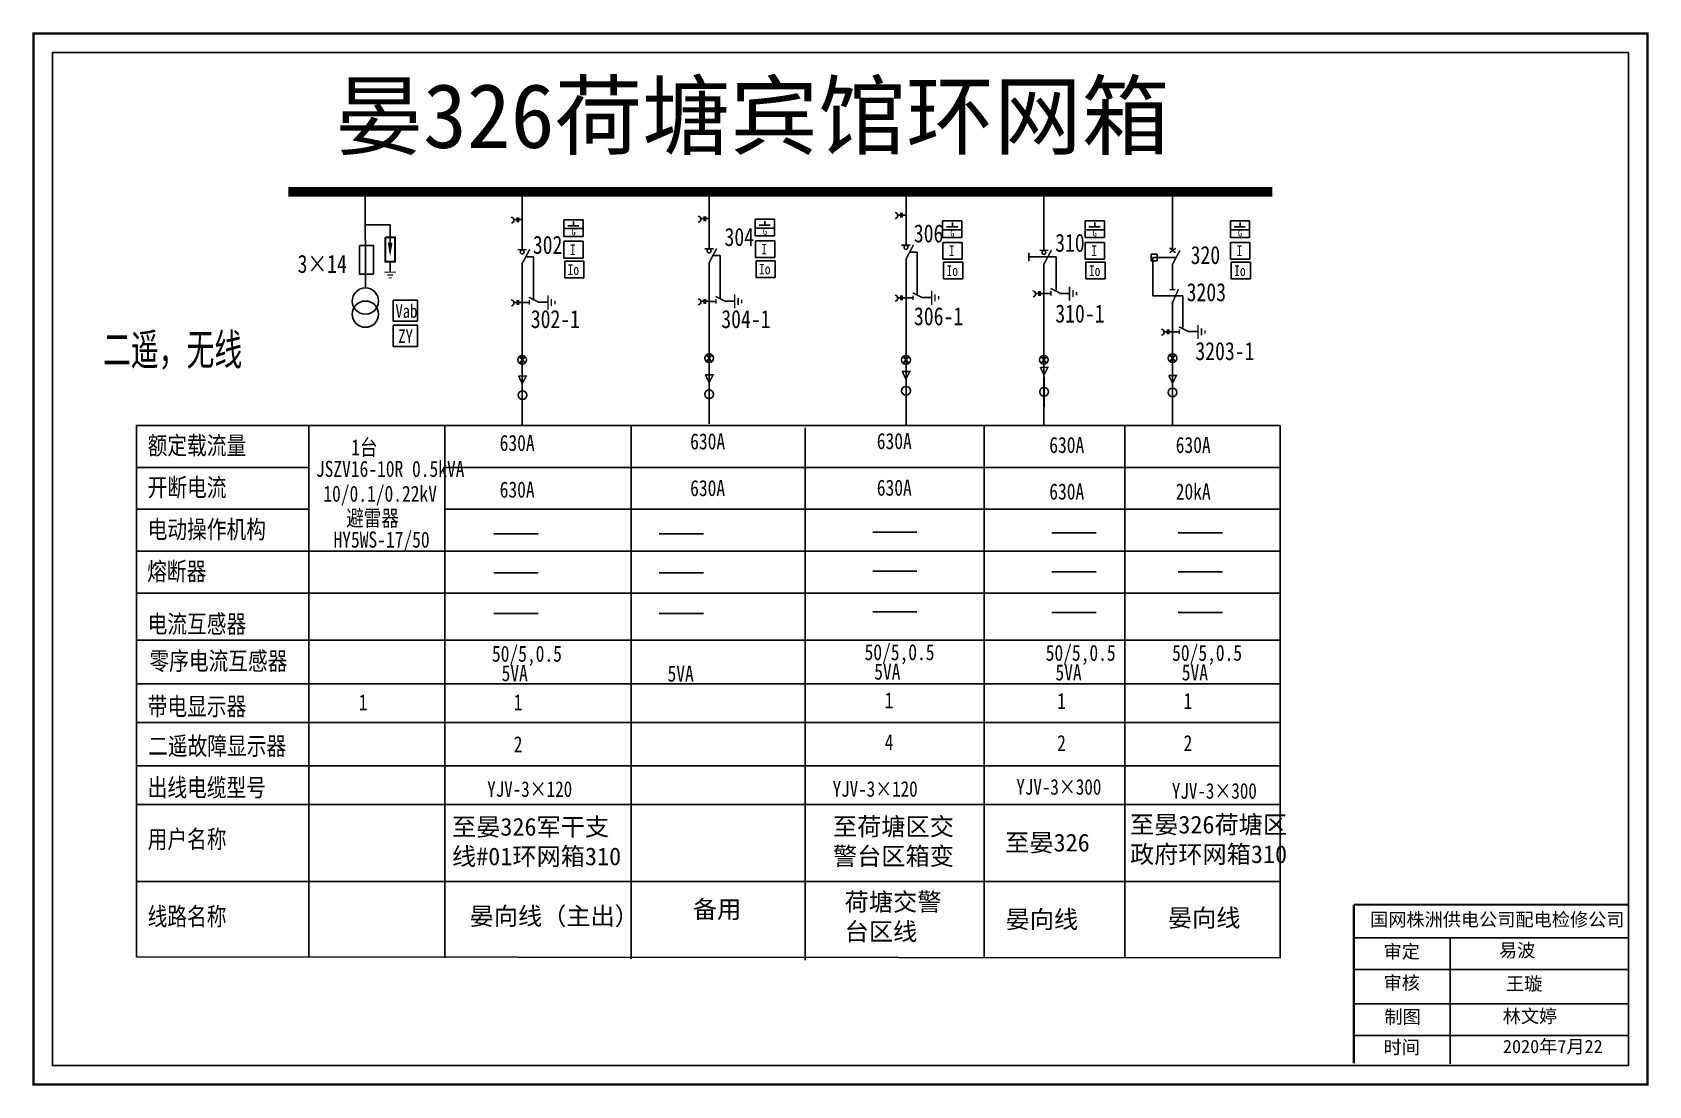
# Model space of a CAD drawing. Extents: x 90 to 673, y -361 to -21.
# Drawn here: x 105.2 to 230.9, y -103.1 to -21.2 of the extents above; entities that cross this region are included whole.
import ezdxf

# ---------------------------------------------------------------- set-up
doc = ezdxf.new("R2010")
doc.units = 0
doc.header["$LTSCALE"] = 0.774411
doc.linetypes.add('ACAD_ISO02W100', pattern=[15, 12, -3])
doc.linetypes.add('CENTER', pattern=[50.8, 31.75, -6.35, 6.35, -6.35])
doc.layers.get('0').update_dxf_attribs({"linetype": 'CONTINUOUS'})
for name, color, linetype in [('10KV线路', 7, 'CONTINUOUS'), ('2', 7, 'CONTINUOUS'), ('3', 7, 'CONTINUOUS'), ('4', 6, 'CONTINUOUS'), ('F11', 7, 'CONTINUOUS'), ('图框', 7, 'CONTINUOUS')]:
    doc.layers.add(name, color=color, linetype=linetype)
doc.styles.add('_宋体', font='', dxfattribs={"width": 0.8})
doc.styles.add('hztxt_txtstyle_0.00_0_0', font='simkai.ttf')
doc.styles.add('hztxt_txtstyle_2.70_0_0', font='simkai.ttf', dxfattribs={"height": 2.7})
doc.styles.add('字体', font='', dxfattribs={"height": 2.5})
doc.styles.add('宋体', font='', dxfattribs={"width": 0.65})
doc.styles.add('黑', font='simhei.ttf', dxfattribs={"width": 0.8})
doc.styles.get('_宋体').set_extended_font_data('SimSun')
doc.styles.get('字体').set_extended_font_data('KaiTi_GB2312')
doc.styles.get('宋体').set_extended_font_data('SimSun')

msp = doc.modelspace()

# ---------------------------------------------------------------- texts
at = {"color": 0, "style": '_宋体', "width": 0.8}
for s, height, p in [('G', 0.515, (161.99, -36.96)), ('G', 0.515, (147.11, -37)), ('I', 0.824, (161.87, -38.49)), ('G', 0.515, (176.56, -37.08)), ('G', 0.515, (187.63, -37.08)), ('G', 0.515, (198.93, -37.08)), ('I', 0.824, (146.99, -38.53)), ('I', 0.824, (176.45, -38.61)), ('I', 0.824, (187.52, -38.61)), ('I', 0.824, (198.82, -38.61)), ('Io', 0.824, (146.81, -40.08)), ('Io', 0.824, (161.69, -40.04)), ('Io', 0.824, (176.27, -40.16)), ('Io', 0.824, (187.34, -40.16)), ('Io', 0.824, (198.63, -40.16)), ('Vab', 1.041, (133.43, -43.41)), ('ZY', 1.041, (133.65, -45.36)), ('1台 ', 1.249, (129.99, -54.11)), ('JSZV16-10R 0.5kVA', 1.2487, (127.24, -55.78)), ('10/0.1/0.22kV', 1.2487, (127.82, -57.71)), ('避雷器', 1.249, (129.6, -59.61)), ('HY5WS-17/50', 1.2487, (128.61, -61.28))]:
    msp.add_text(s, height=height, dxfattribs=at).set_placement(p)
at = {"insert": (128.74, -25.2), "char_height": 5.0084, "width": 147.894, "attachment_point": 1, "style": 'hztxt_txtstyle_2.70_0_0'}
msp.add_mtext('晏326荷塘宾馆环网箱', dxfattribs=at)
at = {"linetype": 'Continuous', "attachment_point": 1}
for s, insert, char_height, width, style in [('{\\fSimSun|b0|i0|c134|p2;至晏326军干支线#01环网箱310}', (137.82, -82.29), 1.3789, 13.7957, 'hztxt_txtstyle_0.00_0_0'), ('{\\fSimSun|b0|i0|c134|p2;至荷塘区交警台区箱变}', (167.44, -82.27), 1.3789, 10.4273, 'hztxt_txtstyle_0.00_0_0'), ('{\\fSimSun|b0|i0|c134|p2;至晏326荷塘区政府环网箱310}', (190.53, -82.12), 1.3789, 13.5952, 'hztxt_txtstyle_0.00_0_0'), ('{\\fSimSun|b0|i0|c134|p2;至晏326}', (180.83, -83.52), 1.3789, 11.5819, 'hztxt_txtstyle_0.00_0_0'), ('{\\fSimSun|b0|i0|c134|p2;荷塘交警台区线}', (168.35, -88.13), 1.3789, 8.0633, 'hztxt_txtstyle_0.00_0_0'), ('{\\fSimSun|b0|i0|c134|p2;晏向线（主出）}', (139.19, -89.23), 1.3789, 13.1087, 'hztxt_txtstyle_0.00_0_0'), ('{\\fSimSun|b0|i0|c134|p2;备用}', (156.55, -88.7), 1.3789, 11.5819, 'hztxt_txtstyle_0.00_0_0'), ('{\\fSimSun|b0|i0|c134|p2;晏向线}', (193.48, -89.37), 1.3789, 11.5819, 'hztxt_txtstyle_0.00_0_0'), ('{\\fSimSun|b0|i0|c134|p2;晏向线}', (180.86, -89.48), 1.3789, 11.5819, 'hztxt_txtstyle_0.00_0_0'), ('国网株洲供电公司配电检修公司', (209.2, -89.67), 1.0358, 28.3186, '字体'), ('审定', (210.25, -92.16), 1.036, 8.1006, '字体'), ('{\\fSimSun|b0|i0|c134|p2;易波}', (219.22, -92.06), 1.0358, 8.1006, '字体'), ('审核', (210.25, -94.59), 1.036, 8.1006, '字体'), ('{\\fSimSun|b0|i0|c134|p2;王璇}', (219.77, -94.66), 1.0358, 11.4126, '字体'), ('制图', (210.31, -97.23), 1.036, 8.1006, '字体'), ('{\\fSimSun|b0|i0|c134|p2;林文婷}', (219.51, -97.18), 1.0358, 8.1006, '字体'), ('时间', (210.25, -99.6), 1.036, 8.1006, '字体')]:
    msp.add_mtext(s, dxfattribs=dict(at, insert=insert, char_height=char_height, width=width, style=style))
at = {"color": 0, "linetype": 'Continuous', "insert": (219.53, -99.54), "char_height": 1.0358, "width": 8.1006, "attachment_point": 1, "style": '字体'}
msp.add_mtext('2020{\\fSimSun|b0|i0|c134|p2;年}7{\\fSimSun|b0|i0|c134|p2;月22}', dxfattribs=at)
at = {"layer": '10KV线路', "color": 0, "width": 0.8}
for s, style, p in [('306', '黑', (173.73, -37.55)), ('302', '黑', (144.11, -38.44)), ('304', '黑', (159.01, -37.83)), ('310', '黑', (184.72, -38.28)), ('3×14', '黑', (125.82, -39.92)), ('320', '黑', (195.25, -39.23)), ('3203', '黑', (194.94, -42.12)), ('306-1', '黑', (173.74, -43.99)), ('310-1', '黑', (184.73, -43.78)), ('302-1', '黑', (143.95, -44.21)), ('304-1', '黑', (158.76, -44.21)), ('3203-1', '黑', (195.62, -46.7)), ('额定载流量', '_宋体', (114.16, -54.04)), ('开断电流', '_宋体', (114.16, -57.3)), ('电动操作机构', '_宋体', (114.16, -60.56)), ('熔断器', '_宋体', (114.12, -63.82)), ('电流互感器', '_宋体', (114.16, -67.91)), ('零序电流互感器', '_宋体', (114.3, -70.79)), ('带电显示器', '_宋体', (114.16, -74.32)), ('二遥故障显示器', '_宋体', (114.2, -77.4)), ('出线电缆型号', '_宋体', (114.16, -80.63)), ('用户名称', '_宋体', (114.16, -84.64)), ('线路名称', '_宋体', (114.16, -90.65))]:
    msp.add_text(s, height=1.405, dxfattribs=dict(at, style=style)).set_placement(p)
at = {"layer": '3', "color": 0, "style": '宋体', "width": 0.65}
msp.add_text('二遥，无线', height=2.441, dxfattribs=at).set_placement((110.69, -47.1))
at = {"layer": 'F11', "color": 0, "lineweight": -3, "style": '_宋体', "width": 0.8}
for s, height, p in [('630A', 1.249, (141.53, -53.76)), ('630A', 1.249, (156.34, -53.64)), ('630A', 1.249, (170.85, -53.62)), ('630A', 1.249, (184.26, -53.92)), ('630A', 1.249, (194.09, -53.92)), ('630A', 1.249, (141.53, -57.39)), ('630A', 1.249, (156.34, -57.27)), ('630A', 1.249, (170.85, -57.24)), ('630A', 1.249, (184.26, -57.54)), ('20kA', 1.249, (194.09, -57.54)), ('50/5,0.5', 1.249, (140.93, -70.15)), ('50/5,0.5', 1.249, (169.9, -70.03)), ('50/5,0.5', 1.249, (183.98, -70.08)), ('50/5,0.5', 1.249, (193.81, -70.08)), ('5VA', 1.249, (170.65, -71.54)), ('5VA', 1.249, (184.74, -71.6)), ('5VA', 1.249, (194.56, -71.6)), ('5VA', 1.249, (141.68, -71.66)), ('5VA', 1.249, (154.58, -71.69)), ('1', 1.25, (130.57, -73.93)), ('1', 1.25, (142.62, -73.93)), ('1', 1.25, (171.46, -73.78)), ('1', 1.25, (184.87, -73.83)), ('1', 1.25, (194.7, -73.83)), ('2', 1.25, (142.62, -77.19)), ('4', 1.25, (171.46, -77.04)), ('2', 1.25, (184.87, -77.1)), ('2', 1.25, (194.7, -77.1))]:
    msp.add_text(s, height=height, dxfattribs=at).set_placement(p)
at = {"layer": '图框', "color": 0, "linetype": 'Continuous', "char_height": 1.214, "width": 112.1905, "attachment_point": 1, "style": '_宋体'}
for s, insert in [('YJV-3×120', (140.56, -79.44)), ('YJV-3×120', (167.42, -79.43)), ('YJV-3×300', (181.7, -79.27)), ('YJV-3×300', (193.79, -79.58))]:
    msp.add_mtext(s, dxfattribs=dict(at, insert=insert))

# ---------------------------------------------------------------- blocks, each defined once
blk = doc.blocks.new('JD')
for points in [[(-2, 0.2), (-2, -0.2), (2, 0.2), (2, -0.2)], [(1, -1.2), (1, -0.8), (-1, -1.2), (-1, -0.8)], [(-0.5, -1.8), (-0.5, -2.2), (0.5, -1.8), (0.5, -2.2)]]:
    blk.add_trace(points)

# ---------------------------------------------------------------- linework, layer by layer
at = {"color": 0}
for p, q in [((131.07, -33.62), (131.09, -41.09)), ((143.28, -33.62), (143.28, -38.11)), ((157.81, -33.5), (157.81, -38.03)), ((173.12, -33.62), (173.12, -37.75)), ((183.84, -33.62), (183.84, -38.16)), ((193.83, -33.62), (193.83, -38.19)), ((131.07, -36.18), (133.01, -36.18)), ((133.01, -36.18), (133.01, -37.6)), ((148.01, -35.79), (146.51, -35.79)), ((146.51, -35.79), (146.51, -37.09)), ((146.82, -36.25), (147.68, -36.25)), ((147.27, -35.93), (147.27, -36.25)), ((148.01, -37.09), (148.01, -35.79)), ((162.89, -35.75), (161.39, -35.75)), ((161.39, -35.75), (161.39, -37.05)), ((162.89, -36.44), (161.39, -36.44)), ((161.7, -36.21), (162.56, -36.21)), ((162.15, -35.89), (162.15, -36.21)), ((162.89, -37.05), (162.89, -35.75)), ((177.47, -35.87), (175.97, -35.87)), ((175.97, -35.87), (175.97, -37.17)), ((176.27, -36.33), (177.14, -36.33)), ((176.73, -36.01), (176.73, -36.33)), ((177.47, -37.17), (177.47, -35.87)), ((188.54, -35.87), (187.04, -35.87)), ((187.04, -35.87), (187.04, -37.17)), ((187.34, -36.33), (188.21, -36.33)), ((187.8, -36.01), (187.8, -36.33)), ((188.54, -37.17), (188.54, -35.87)), ((199.83, -35.87), (198.34, -35.87)), ((198.34, -35.87), (198.34, -37.17)), ((198.64, -36.33), (199.5, -36.33)), ((199.09, -36.01), (199.09, -36.33)), ((199.83, -37.17), (199.83, -35.87)), ((148.01, -36.48), (146.51, -36.48)), ((146.51, -37.09), (148.01, -37.09)), ((146.53, -37.46), (146.53, -38.77)), ((148.03, -37.46), (146.53, -37.46)), ((148.03, -38.77), (148.03, -37.46)), ((161.39, -37.05), (162.89, -37.05)), ((161.41, -37.42), (161.41, -38.73)), ((162.91, -37.42), (161.41, -37.42)), ((162.91, -38.73), (162.91, -37.42)), ((177.47, -36.56), (175.97, -36.56)), ((175.97, -37.17), (177.47, -37.17)), ((175.99, -37.55), (175.99, -38.85)), ((177.49, -37.55), (175.99, -37.55)), ((177.49, -38.85), (177.49, -37.55)), ((188.54, -36.56), (187.04, -36.56)), ((187.04, -37.17), (188.54, -37.17)), ((187.06, -37.55), (187.06, -38.85)), ((188.56, -37.55), (187.06, -37.55)), ((188.56, -38.85), (188.56, -37.55)), ((199.83, -36.56), (198.34, -36.56)), ((198.34, -37.17), (199.83, -37.17)), ((198.35, -37.55), (198.35, -38.85)), ((199.85, -37.55), (198.35, -37.55)), ((199.85, -38.85), (199.85, -37.55)), ((146.53, -38.77), (148.03, -38.77)), ((161.41, -38.73), (162.91, -38.73)), ((173.12, -38.82), (173.12, -51.78)), ((175.99, -38.85), (177.49, -38.85)), ((187.06, -38.85), (188.56, -38.85)), ((192.17, -38.46), (192.17, -38.98)), ((192.17, -38.46), (192.64, -38.46)), ((192.64, -38.46), (192.64, -38.98)), ((198.35, -38.85), (199.85, -38.85)), ((133.01, -39.09), (133.01, -39.83)), ((143.28, -39.17), (143.28, -51.78)), ((148.08, -39.01), (146.59, -39.01)), ((146.59, -39.01), (146.59, -40.31)), ((148.08, -40.31), (148.08, -39.01)), ((157.81, -39.1), (157.81, -51.65)), ((161.46, -38.97), (161.46, -40.27)), ((162.96, -38.97), (161.46, -38.97)), ((162.96, -40.27), (162.96, -38.97)), ((176.04, -39.09), (176.04, -40.39)), ((177.54, -39.09), (176.04, -39.09)), ((177.54, -40.39), (177.54, -39.09)), ((183.84, -39.22), (183.84, -51.78)), ((188.61, -39.09), (187.11, -39.09)), ((187.11, -39.09), (187.11, -40.39)), ((188.61, -40.39), (188.61, -39.09)), ((192.17, -38.98), (192.64, -38.98)), ((193.83, -39.25), (193.83, -41.19)), ((198.41, -39.09), (198.41, -40.39)), ((199.9, -39.09), (198.41, -39.09)), ((199.9, -40.39), (199.9, -39.09)), ((146.59, -40.31), (148.08, -40.31)), ((161.46, -40.27), (162.96, -40.27)), ((176.04, -40.39), (177.54, -40.39)), ((187.11, -40.39), (188.61, -40.39)), ((198.41, -40.39), (199.9, -40.39)), ((133.26, -42.03), (133.26, -43.67)), ((135.15, -42.03), (133.26, -42.03)), ((135.15, -43.67), (135.15, -42.03)), ((143.28, -42.21), (143.83, -42.21)), ((144.53, -42.2), (145.27, -42.2)), ((157.81, -42.14), (158.35, -42.14)), ((159.06, -42.12), (159.79, -42.12)), ((173.12, -41.86), (173.66, -41.86)), ((174.36, -41.84), (175.1, -41.84)), ((183.84, -41.52), (184.38, -41.52)), ((185.09, -41.51), (185.82, -41.51)), ((193.83, -42.15), (193.83, -51.78)), ((133.26, -43.67), (135.15, -43.67)), ((133.26, -43.98), (133.26, -45.63)), ((135.15, -43.98), (133.26, -43.98)), ((135.15, -45.63), (135.15, -43.98)), ((193.83, -44.5), (194.37, -44.5)), ((195.08, -44.48), (195.81, -44.48)), ((133.26, -45.63), (135.15, -45.63))]:
    msp.add_line(p, q, dxfattribs=at)
at = {"color": 0, "linetype": 'ACAD_ISO02W100'}
for p, q in [((192.32, -38.73), (192.32, -41.71)), ((194.07, -38.73), (192.32, -38.73)), ((192.32, -41.71), (194.63, -41.71)), ((194.63, -41.71), (194.63, -44.16))]:
    msp.add_line(p, q, dxfattribs=at)
at = {"color": 0, "linetype": 'CENTER'}
for p, q in [((143.29, -44.69), (143.29, -47.04)), ((183.85, -47.99), (183.85, -50.34)), ((193.84, -48.63), (193.84, -50.37))]:
    msp.add_line(p, q, dxfattribs=at)
at = {"color": 0, "linetype": 'Continuous'}
for p, q in [((113.3, -93.1), (113.3, -51.72)), ((113.3, -51.78), (202.22, -51.78)), ((179.2, -51.78), (179.2, -93.16)), ((190.14, -51.78), (190.14, -93.16)), ((190.14, -51.78), (190.14, -93.16)), ((202.22, -51.78), (202.22, -93.19)), ((113.3, -71.87), (202.22, -71.87)), ((202.22, -74.86), (113.3, -74.86)), ((113.3, -78.25), (202.22, -78.25)), ((202.22, -81.24), (113.3, -81.24)), ((202.22, -87.23), (113.3, -87.23)), ((202.22, -93.16), (113.3, -93.1))]:
    msp.add_line(p, q, dxfattribs=at)
at = {"linetype": 'Continuous'}
for p, q in [((207.94, -91.62), (229.29, -91.62)), ((215.42, -91.62), (215.42, -101.4)), ((207.94, -94.07), (229.29, -94.07)), ((207.94, -96.75), (229.29, -96.75)), ((207.94, -99.2), (229.29, -99.2))]:
    msp.add_line(p, q, dxfattribs=at)
at = {"color": 7, "linetype": 'Continuous', "const_width": 0.182}
msp.add_lwpolyline([(105.29, -21.31), (230.77, -21.31), (230.77, -103.01), (105.29, -103.01)], close=True, dxfattribs=at)
at = {"color": 7, "linetype": 'Continuous'}
msp.add_lwpolyline([(106.76, -22.79), (229.29, -22.79), (229.29, -101.54), (106.76, -101.54)], close=True, dxfattribs=at)
at = {"color": 0}
for points, const_width in [([(125.11, -33.62), (201.61, -33.62)], 0.76), ([(132.63, -37.15), (132.63, -39.05), (133.39, -39.05), (133.39, -37.15), (132.65, -37.15)], 0.16), ([(173.12, -38.85), (173.7, -37.74)], 0.117), ([(142.94, -38.12), (143.63, -38.12)], 0.117), ([(143.28, -39.2), (143.87, -38.09)], 0.117), ([(157.47, -38.05), (158.16, -38.05)], 0.117), ([(157.81, -39.13), (158.4, -38.02)], 0.117), ([(172.77, -37.77), (173.46, -37.77)], 0.117), ([(183.5, -38.17), (184.19, -38.17)], 0.117), ([(183.84, -39.25), (184.43, -38.14)], 0.117), ([(193.61, -38.36), (194.09, -38.01)], 0.117), ([(193.61, -37.97), (194.07, -38.35)], 0.117), ([(193.83, -39.28), (194.42, -38.17)], 0.117), ([(173.63, -41.47), (174.41, -41.86)], 0.117), ([(184.35, -41.13), (185.13, -41.52)], 0.117), ([(184.38, -41.34), (184.38, -41.7)], 0.117), ([(193.62, -41.22), (194.06, -41.22)], 0.117), ([(193.81, -42.3), (194.3, -41.19)], 0.117), ([(143.8, -41.82), (144.58, -42.21)], 0.117), ([(143.83, -42.03), (143.83, -42.39)], 0.117), ([(158.32, -41.75), (159.1, -42.14)], 0.117), ([(158.35, -41.96), (158.35, -42.32)], 0.117), ([(173.66, -41.68), (173.66, -42.04)], 0.117), ([(194.34, -44.11), (195.12, -44.5)], 0.117), ([(194.37, -44.32), (194.37, -44.68)], 0.117), ([(172.82, -47.58), (173.42, -47.58), (173.11, -48.18), (172.83, -47.57)], 0.117), ([(183.56, -47.26), (184.15, -47.26), (183.85, -47.86), (183.56, -47.25)], 0.117), ([(142.99, -47.93), (143.59, -47.93), (143.28, -48.53), (143, -47.92)], 0.117), ([(157.52, -47.85), (158.12, -47.85), (157.81, -48.46), (157.53, -47.84)], 0.117), ([(193.55, -47.9), (194.14, -47.9), (193.84, -48.5), (193.55, -47.89)], 0.117)]:
    msp.add_lwpolyline(points, dxfattribs=dict(at, const_width=const_width))
for points, format in [([(142.43, -35.58, -0.877934), (142.44, -36.05)], "xyb"), ([(156.96, -35.5, -0.877934), (156.97, -35.97)], "xyb"), ([(172.27, -35.22, -0.877934), (172.28, -35.7)], "xyb"), ([(133.01, -37.58, 0.373, 0, 0), (133.01, -38.64, 0, 0, 0)], "xyseb"), ([(182.99, -41.32, -0.877934), (183, -41.79)], "xyb"), ([(142.43, -42.01, -0.877934), (142.44, -42.48)], "xyb"), ([(156.96, -41.93, -0.877934), (156.97, -42.4)], "xyb"), ([(172.27, -41.65, -0.877934), (172.28, -42.13)], "xyb"), ([(192.98, -44.29, -0.877934), (192.99, -44.77)], "xyb")]:
    msp.add_lwpolyline(points, format=format, dxfattribs=at)
for points in [[(142.89, -35.78), (142.64, -35.78)], [(142.89, -35.61), (142.89, -35.97)], [(143, -35.61), (143, -35.97)], [(143.28, -35.78), (143, -35.78)], [(157.42, -35.7), (157.17, -35.7)], [(157.42, -35.54), (157.42, -35.89)], [(157.53, -35.54), (157.53, -35.89)], [(157.81, -35.7), (157.53, -35.7)], [(172.72, -35.42), (172.48, -35.42)], [(172.72, -35.26), (172.72, -35.61)], [(172.83, -35.26), (172.83, -35.61)], [(173.12, -35.42), (172.83, -35.42)], [(130.62, -37.82), (130.62, -40.01), (131.71, -40.01), (131.71, -37.79), (130.62, -37.79)], [(182.66, -38.35), (182.66, -39)], [(183.45, -41.35), (183.45, -41.71)], [(183.56, -41.35), (183.56, -41.71)], [(142.89, -42.21), (142.64, -42.21)], [(142.89, -42.04), (142.89, -42.4)], [(143, -42.04), (143, -42.4)], [(143.28, -42.21), (143, -42.21)], [(157.42, -42.13), (157.17, -42.13)], [(157.42, -41.97), (157.42, -42.32)], [(157.53, -41.97), (157.53, -42.32)], [(157.81, -42.13), (157.53, -42.13)], [(172.72, -41.85), (172.48, -41.85)], [(172.72, -41.69), (172.72, -42.04)], [(172.83, -41.69), (172.83, -42.04)], [(173.12, -41.85), (172.83, -41.85)], [(183.45, -41.52), (183.2, -41.52)], [(183.84, -41.52), (183.56, -41.52)], [(193.44, -44.49), (193.19, -44.49)], [(193.44, -44.33), (193.44, -44.69)], [(193.55, -44.33), (193.55, -44.69)], [(193.83, -44.49), (193.55, -44.49)], [(143.07, -46.42), (143.5, -46.95)], [(143.5, -46.42), (143.07, -46.94)], [(157.6, -46.3), (158.02, -46.83)], [(158.03, -46.3), (157.6, -46.82)], [(173.34, -46.43), (172.9, -46.95)], [(172.91, -46.43), (173.33, -46.95)], [(183.63, -46.42), (184.05, -46.95)], [(184.06, -46.42), (183.63, -46.94)], [(194.06, -46.28), (193.62, -46.8)], [(193.63, -46.28), (194.05, -46.81)]]:
    msp.add_lwpolyline(points, dxfattribs=at)
at = {"color": 0, "linetype": 'ACAD_ISO02W100'}
for points in [[(144.15, -42.04), (144.15, -38.66), (143.57, -38.66)], [(158.68, -41.96), (158.68, -38.58), (158.1, -38.58)], [(173.99, -41.68), (173.99, -38.31), (173.4, -38.31)], [(184.8, -41.34), (184.8, -38.67), (182.66, -38.67)]]:
    msp.add_lwpolyline(points, dxfattribs=at)
at = {"linetype": 'Continuous', "const_width": 0.173}
for points in [[(207.93, -89.03), (207.93, -101.36)], [(207.94, -89.03), (229.29, -89.03)]]:
    msp.add_lwpolyline(points, dxfattribs=at)
at = {"color": 0}
for centre, radius in [((143.28, -38.29), 0.15), ((157.81, -38.21), 0.15), ((173.12, -37.93), 0.15), ((183.84, -38.33), 0.15), ((143.28, -46.68), 0.338), ((157.81, -46.56), 0.338), ((173.12, -46.69), 0.338), ((183.84, -46.68), 0.338), ((193.84, -46.54), 0.338), ((173.12, -49.08), 0.338), ((183.85, -49.16), 0.338), ((193.84, -49.21), 0.338), ((143.3, -49.43), 0.338), ((157.82, -49.36), 0.338)]:
    msp.add_circle(centre, radius, dxfattribs=at)
at = {"layer": '10KV线路', "color": 0}
msp.add_line((126.7, -51.78), (126.7, -93.1), dxfattribs=at)
at = {"layer": '2', "color": 0}
for centre in [(131.09, -42.11), (131.09, -43.13)]:
    msp.add_circle(centre, 1.02, dxfattribs=at)
at = {"layer": '4', "color": 0}
for p, q in [((113.3, -55.04), (126.7, -55.04)), ((137.27, -55.04), (202.22, -55.04)), ((113.3, -58.3), (126.7, -58.3)), ((137.27, -58.3), (202.22, -58.3)), ((113.3, -61.56), (202.22, -61.56)), ((113.3, -64.83), (202.22, -64.83)), ((113.3, -68.48), (202.22, -68.48))]:
    msp.add_line(p, q, dxfattribs=at)
at = {"layer": 'F11', "color": 0, "lineweight": -3}
for p, q in [((137.27, -51.78), (137.27, -93.16)), ((151.75, -51.85), (151.75, -93.24)), ((165.29, -51.97), (165.29, -93.36))]:
    msp.add_line(p, q, dxfattribs=at)
at = {"layer": 'F11', "color": 0}
for p, q in [((141.08, -60.21), (144.51, -60.21)), ((153.94, -60.21), (157.37, -60.21)), ((170.53, -60.07), (173.96, -60.07)), ((184.47, -60.12), (187.9, -60.12)), ((194.29, -60.12), (197.73, -60.12)), ((141.08, -63.25), (144.51, -63.25)), ((153.94, -63.25), (157.37, -63.25)), ((170.53, -63.1), (173.96, -63.1)), ((184.47, -63.16), (187.9, -63.16)), ((194.29, -63.16), (197.73, -63.16)), ((141.08, -66.41), (144.51, -66.41)), ((153.94, -66.41), (157.37, -66.41)), ((170.53, -66.27), (173.96, -66.27)), ((184.47, -66.32), (187.9, -66.32)), ((194.29, -66.32), (197.73, -66.32))]:
    msp.add_line(p, q, dxfattribs=at)

# ---------------------------------------------------------------- block references
at = {"color": 0, "xscale": 0.2238815195955226, "yscale": 0.2238815195632924, "zscale": 0.2238815196031138}
msp.add_blockref('JD', (133.02, -39.86), dxfattribs=at)
at = {"color": 0, "xscale": 0.2731506792508469, "yscale": 0.2731506792508469, "zscale": 0.2731506792508032, "rotation": 90}
for p in [(175.11, -41.86), (185.83, -41.53), (145.28, -42.22), (159.8, -42.14), (195.82, -44.51)]:
    msp.add_blockref('JD', p, dxfattribs=at)

msp.set_redraw_order([(e.dxf.handle, doc.entitydb.next_handle()) for e in msp.query("TEXT MTEXT ATTDEF DIMENSION ARC_DIMENSION")])  # texts and dimensions are drawn at this point

doc.saveas('drawing.dxf')
